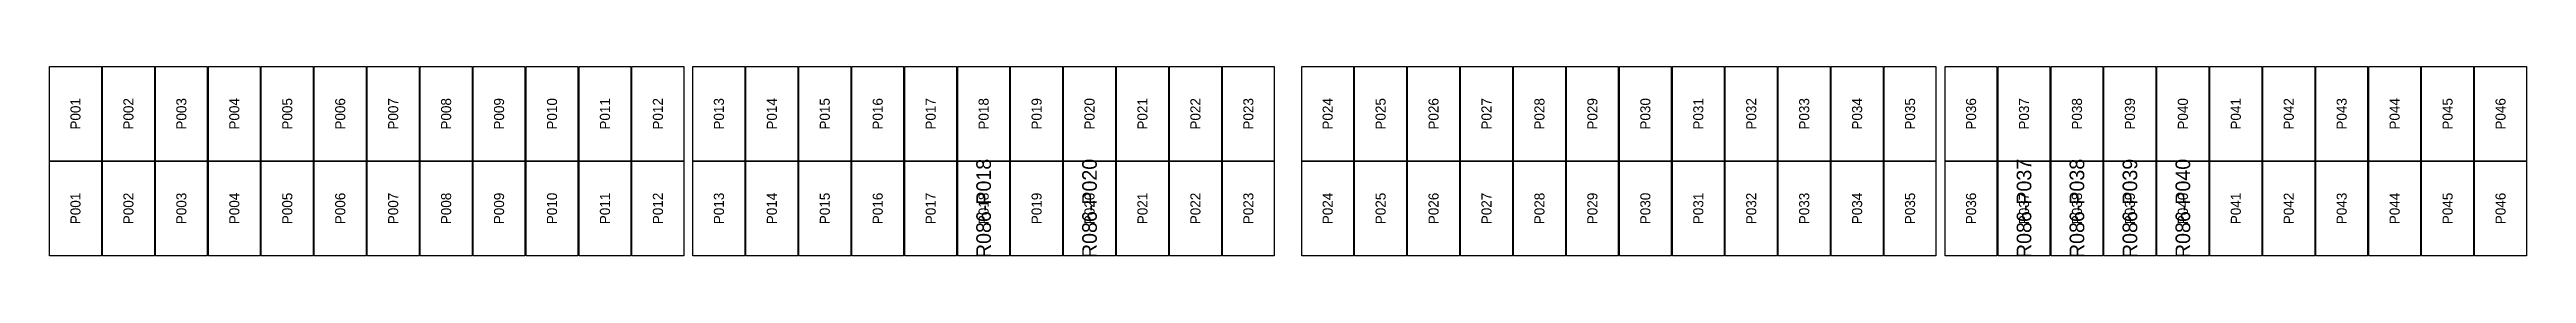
# Model space of a CAD drawing. Extents: x 296295 to 296770, y 651564 to 652121.
# Drawn here: x 296496.2 to 296550.4, y 651775.4 to 651779.5 of the extents above; entities that cross this region are included whole.
import ezdxf
from ezdxf.enums import TextEntityAlignment as Align

# ---------------------------------------------------------------- set-up
doc = ezdxf.new("R2010")
doc.units = 0

msp = doc.modelspace()

# ---------------------------------------------------------------- texts
at = {"layer": 'DEFECT_LABELS'}
for s, p in [('R086-P018', (296516.671, 651776.424)), ('R086-P020', (296518.987, 651776.424)), ('R086-P037', (296539.425, 651776.424)), ('R086-P038', (296540.583, 651776.424)), ('R086-P039', (296541.741, 651776.424)), ('R086-P040', (296542.899, 651776.424))]:
    msp.add_text(s, height=0.32, rotation=90, dxfattribs=at).set_placement(p, align=Align.MIDDLE_CENTER)
at = {"layer": 'PANEL_POSITION'}
for s, p in [('P001', (296496.809, 651778.487)), ('P002', (296497.967, 651778.487)), ('P003', (296499.125, 651778.487)), ('P004', (296500.283, 651778.487)), ('P005', (296501.441, 651778.487)), ('P006', (296502.599, 651778.487)), ('P007', (296503.757, 651778.487)), ('P008', (296504.915, 651778.487)), ('P009', (296506.073, 651778.487)), ('P010', (296507.231, 651778.487)), ('P011', (296508.389, 651778.487)), ('P012', (296509.547, 651778.487)), ('P013', (296510.881, 651778.487)), ('P014', (296512.039, 651778.487)), ('P015', (296513.197, 651778.487)), ('P016', (296514.355, 651778.487)), ('P017', (296515.513, 651778.487)), ('P018', (296516.671, 651778.487)), ('P019', (296517.829, 651778.487)), ('P020', (296518.987, 651778.487)), ('P021', (296520.145, 651778.487)), ('P022', (296521.303, 651778.487)), ('P023', (296522.461, 651778.487)), ('P024', (296524.195, 651778.487)), ('P025', (296525.353, 651778.487)), ('P026', (296526.511, 651778.487)), ('P027', (296527.669, 651778.487)), ('P028', (296528.827, 651778.487)), ('P029', (296529.985, 651778.487)), ('P030', (296531.143, 651778.487)), ('P031', (296532.301, 651778.487)), ('P032', (296533.459, 651778.487)), ('P033', (296534.617, 651778.487)), ('P034', (296535.775, 651778.487)), ('P035', (296536.933, 651778.487)), ('P036', (296538.267, 651778.487)), ('P037', (296539.425, 651778.487)), ('P038', (296540.583, 651778.487)), ('P039', (296541.741, 651778.487)), ('P040', (296542.899, 651778.487)), ('P041', (296544.057, 651778.487)), ('P042', (296545.215, 651778.487)), ('P043', (296546.373, 651778.487)), ('P044', (296547.531, 651778.487)), ('P045', (296548.689, 651778.487)), ('P046', (296549.847, 651778.487)), ('P001', (296496.809, 651776.424)), ('P002', (296497.967, 651776.424)), ('P003', (296499.125, 651776.424)), ('P004', (296500.283, 651776.424)), ('P005', (296501.441, 651776.424)), ('P006', (296502.599, 651776.424)), ('P007', (296503.757, 651776.424)), ('P008', (296504.915, 651776.424)), ('P009', (296506.073, 651776.424)), ('P010', (296507.231, 651776.424)), ('P011', (296508.389, 651776.424)), ('P012', (296509.547, 651776.424)), ('P013', (296510.881, 651776.424)), ('P014', (296512.039, 651776.424)), ('P015', (296513.197, 651776.424)), ('P016', (296514.355, 651776.424)), ('P017', (296515.513, 651776.424)), ('P018', (296516.671, 651776.424)), ('P019', (296517.829, 651776.424)), ('P020', (296518.987, 651776.424)), ('P021', (296520.145, 651776.424)), ('P022', (296521.303, 651776.424)), ('P023', (296522.461, 651776.424)), ('P024', (296524.195, 651776.424)), ('P025', (296525.353, 651776.424)), ('P026', (296526.511, 651776.424)), ('P027', (296527.669, 651776.424)), ('P028', (296528.827, 651776.424)), ('P029', (296529.985, 651776.424)), ('P030', (296531.143, 651776.424)), ('P031', (296532.301, 651776.424)), ('P032', (296533.459, 651776.424)), ('P033', (296534.617, 651776.424)), ('P034', (296535.775, 651776.424)), ('P035', (296536.933, 651776.424)), ('P036', (296538.267, 651776.424)), ('P037', (296539.425, 651776.424)), ('P038', (296540.583, 651776.424)), ('P039', (296541.741, 651776.424)), ('P040', (296542.899, 651776.424)), ('P041', (296544.057, 651776.424)), ('P042', (296545.215, 651776.424)), ('P043', (296546.373, 651776.424)), ('P044', (296547.531, 651776.424)), ('P045', (296548.689, 651776.424)), ('P046', (296549.847, 651776.424))]:
    msp.add_text(s, height=0.22, rotation=90, dxfattribs=at).set_placement(p, align=Align.MIDDLE_CENTER)

# ---------------------------------------------------------------- linework, layer by layer
at = {"layer": 'DEFECTIVE_PANELS'}
for points in [[(296516.104, 651777.456), (296517.238, 651777.456), (296517.238, 651775.393), (296516.104, 651775.393)], [(296518.42, 651777.456), (296519.554, 651777.456), (296519.554, 651775.393), (296518.42, 651775.393)], [(296538.858, 651777.456), (296539.992, 651777.456), (296539.992, 651775.393), (296538.858, 651775.393)], [(296540.016, 651777.456), (296541.15, 651777.456), (296541.15, 651775.393), (296540.016, 651775.393)], [(296541.174, 651777.456), (296542.308, 651777.456), (296542.308, 651775.393), (296541.174, 651775.393)], [(296542.332, 651777.456), (296543.466, 651777.456), (296543.466, 651775.393), (296542.332, 651775.393)]]:
    msp.add_lwpolyline(points, close=True, dxfattribs=at)
at = {"layer": 'PANELS_MASTER'}
for points in [[(296496.242, 651779.519), (296497.376, 651779.519), (296497.376, 651777.456), (296496.242, 651777.456)], [(296497.4, 651779.519), (296498.534, 651779.519), (296498.534, 651777.456), (296497.4, 651777.456)], [(296498.558, 651779.519), (296499.692, 651779.519), (296499.692, 651777.456), (296498.558, 651777.456)], [(296499.716, 651779.519), (296500.85, 651779.519), (296500.85, 651777.456), (296499.716, 651777.456)], [(296500.874, 651779.519), (296502.008, 651779.519), (296502.008, 651777.456), (296500.874, 651777.456)], [(296502.032, 651779.519), (296503.166, 651779.519), (296503.166, 651777.456), (296502.032, 651777.456)], [(296503.19, 651779.519), (296504.324, 651779.519), (296504.324, 651777.456), (296503.19, 651777.456)], [(296504.348, 651779.519), (296505.482, 651779.519), (296505.482, 651777.456), (296504.348, 651777.456)], [(296505.506, 651779.519), (296506.64, 651779.519), (296506.64, 651777.456), (296505.506, 651777.456)], [(296506.664, 651779.519), (296507.798, 651779.519), (296507.798, 651777.456), (296506.664, 651777.456)], [(296507.822, 651779.519), (296508.956, 651779.519), (296508.956, 651777.456), (296507.822, 651777.456)], [(296508.98, 651779.519), (296510.114, 651779.519), (296510.114, 651777.456), (296508.98, 651777.456)], [(296510.314, 651779.519), (296511.448, 651779.519), (296511.448, 651777.456), (296510.314, 651777.456)], [(296511.472, 651779.519), (296512.606, 651779.519), (296512.606, 651777.456), (296511.472, 651777.456)], [(296512.63, 651779.519), (296513.764, 651779.519), (296513.764, 651777.456), (296512.63, 651777.456)], [(296513.788, 651779.519), (296514.922, 651779.519), (296514.922, 651777.456), (296513.788, 651777.456)], [(296514.946, 651779.519), (296516.08, 651779.519), (296516.08, 651777.456), (296514.946, 651777.456)], [(296516.104, 651779.519), (296517.238, 651779.519), (296517.238, 651777.456), (296516.104, 651777.456)], [(296517.262, 651779.519), (296518.396, 651779.519), (296518.396, 651777.456), (296517.262, 651777.456)], [(296518.42, 651779.519), (296519.554, 651779.519), (296519.554, 651777.456), (296518.42, 651777.456)], [(296519.578, 651779.519), (296520.712, 651779.519), (296520.712, 651777.456), (296519.578, 651777.456)], [(296520.736, 651779.519), (296521.87, 651779.519), (296521.87, 651777.456), (296520.736, 651777.456)], [(296521.894, 651779.519), (296523.028, 651779.519), (296523.028, 651777.456), (296521.894, 651777.456)], [(296523.628, 651779.519), (296524.762, 651779.519), (296524.762, 651777.456), (296523.628, 651777.456)], [(296524.786, 651779.519), (296525.92, 651779.519), (296525.92, 651777.456), (296524.786, 651777.456)], [(296525.944, 651779.519), (296527.078, 651779.519), (296527.078, 651777.456), (296525.944, 651777.456)], [(296527.102, 651779.519), (296528.236, 651779.519), (296528.236, 651777.456), (296527.102, 651777.456)], [(296528.26, 651779.519), (296529.394, 651779.519), (296529.394, 651777.456), (296528.26, 651777.456)], [(296529.418, 651779.519), (296530.552, 651779.519), (296530.552, 651777.456), (296529.418, 651777.456)], [(296530.576, 651779.519), (296531.71, 651779.519), (296531.71, 651777.456), (296530.576, 651777.456)], [(296531.734, 651779.519), (296532.868, 651779.519), (296532.868, 651777.456), (296531.734, 651777.456)], [(296532.892, 651779.519), (296534.026, 651779.519), (296534.026, 651777.456), (296532.892, 651777.456)], [(296534.05, 651779.519), (296535.184, 651779.519), (296535.184, 651777.456), (296534.05, 651777.456)], [(296535.208, 651779.519), (296536.342, 651779.519), (296536.342, 651777.456), (296535.208, 651777.456)], [(296536.366, 651779.519), (296537.5, 651779.519), (296537.5, 651777.456), (296536.366, 651777.456)], [(296537.7, 651779.519), (296538.834, 651779.519), (296538.834, 651777.456), (296537.7, 651777.456)], [(296538.858, 651779.519), (296539.992, 651779.519), (296539.992, 651777.456), (296538.858, 651777.456)], [(296540.016, 651779.519), (296541.15, 651779.519), (296541.15, 651777.456), (296540.016, 651777.456)], [(296541.174, 651779.519), (296542.308, 651779.519), (296542.308, 651777.456), (296541.174, 651777.456)], [(296542.332, 651779.519), (296543.466, 651779.519), (296543.466, 651777.456), (296542.332, 651777.456)], [(296543.49, 651779.519), (296544.624, 651779.519), (296544.624, 651777.456), (296543.49, 651777.456)], [(296544.648, 651779.519), (296545.782, 651779.519), (296545.782, 651777.456), (296544.648, 651777.456)], [(296545.806, 651779.519), (296546.94, 651779.519), (296546.94, 651777.456), (296545.806, 651777.456)], [(296546.964, 651779.519), (296548.098, 651779.519), (296548.098, 651777.456), (296546.964, 651777.456)], [(296548.122, 651779.519), (296549.256, 651779.519), (296549.256, 651777.456), (296548.122, 651777.456)], [(296549.28, 651779.519), (296550.414, 651779.519), (296550.414, 651777.456), (296549.28, 651777.456)], [(296496.242, 651777.456), (296497.376, 651777.456), (296497.376, 651775.393), (296496.242, 651775.393)], [(296497.4, 651777.456), (296498.534, 651777.456), (296498.534, 651775.393), (296497.4, 651775.393)], [(296498.558, 651777.456), (296499.692, 651777.456), (296499.692, 651775.393), (296498.558, 651775.393)], [(296499.716, 651777.456), (296500.85, 651777.456), (296500.85, 651775.393), (296499.716, 651775.393)], [(296500.874, 651777.456), (296502.008, 651777.456), (296502.008, 651775.393), (296500.874, 651775.393)], [(296502.032, 651777.456), (296503.166, 651777.456), (296503.166, 651775.393), (296502.032, 651775.393)], [(296503.19, 651777.456), (296504.324, 651777.456), (296504.324, 651775.393), (296503.19, 651775.393)], [(296504.348, 651777.456), (296505.482, 651777.456), (296505.482, 651775.393), (296504.348, 651775.393)], [(296505.506, 651777.456), (296506.64, 651777.456), (296506.64, 651775.393), (296505.506, 651775.393)], [(296506.664, 651777.456), (296507.798, 651777.456), (296507.798, 651775.393), (296506.664, 651775.393)], [(296507.822, 651777.456), (296508.956, 651777.456), (296508.956, 651775.393), (296507.822, 651775.393)], [(296508.98, 651777.456), (296510.114, 651777.456), (296510.114, 651775.393), (296508.98, 651775.393)], [(296510.314, 651777.456), (296511.448, 651777.456), (296511.448, 651775.393), (296510.314, 651775.393)], [(296511.472, 651777.456), (296512.606, 651777.456), (296512.606, 651775.393), (296511.472, 651775.393)], [(296512.63, 651777.456), (296513.764, 651777.456), (296513.764, 651775.393), (296512.63, 651775.393)], [(296513.788, 651777.456), (296514.922, 651777.456), (296514.922, 651775.393), (296513.788, 651775.393)], [(296514.946, 651777.456), (296516.08, 651777.456), (296516.08, 651775.393), (296514.946, 651775.393)], [(296517.262, 651777.456), (296518.396, 651777.456), (296518.396, 651775.393), (296517.262, 651775.393)], [(296519.578, 651777.456), (296520.712, 651777.456), (296520.712, 651775.393), (296519.578, 651775.393)], [(296520.736, 651777.456), (296521.87, 651777.456), (296521.87, 651775.393), (296520.736, 651775.393)], [(296521.894, 651777.456), (296523.028, 651777.456), (296523.028, 651775.393), (296521.894, 651775.393)], [(296523.628, 651777.456), (296524.762, 651777.456), (296524.762, 651775.393), (296523.628, 651775.393)], [(296524.786, 651777.456), (296525.92, 651777.456), (296525.92, 651775.393), (296524.786, 651775.393)], [(296525.944, 651777.456), (296527.078, 651777.456), (296527.078, 651775.393), (296525.944, 651775.393)], [(296527.102, 651777.456), (296528.236, 651777.456), (296528.236, 651775.393), (296527.102, 651775.393)], [(296528.26, 651777.456), (296529.394, 651777.456), (296529.394, 651775.393), (296528.26, 651775.393)], [(296529.418, 651777.456), (296530.552, 651777.456), (296530.552, 651775.393), (296529.418, 651775.393)], [(296530.576, 651777.456), (296531.71, 651777.456), (296531.71, 651775.393), (296530.576, 651775.393)], [(296531.734, 651777.456), (296532.868, 651777.456), (296532.868, 651775.393), (296531.734, 651775.393)], [(296532.892, 651777.456), (296534.026, 651777.456), (296534.026, 651775.393), (296532.892, 651775.393)], [(296534.05, 651777.456), (296535.184, 651777.456), (296535.184, 651775.393), (296534.05, 651775.393)], [(296535.208, 651777.456), (296536.342, 651777.456), (296536.342, 651775.393), (296535.208, 651775.393)], [(296536.366, 651777.456), (296537.5, 651777.456), (296537.5, 651775.393), (296536.366, 651775.393)], [(296537.7, 651777.456), (296538.834, 651777.456), (296538.834, 651775.393), (296537.7, 651775.393)], [(296543.49, 651777.456), (296544.624, 651777.456), (296544.624, 651775.393), (296543.49, 651775.393)], [(296544.648, 651777.456), (296545.782, 651777.456), (296545.782, 651775.393), (296544.648, 651775.393)], [(296545.806, 651777.456), (296546.94, 651777.456), (296546.94, 651775.393), (296545.806, 651775.393)], [(296546.964, 651777.456), (296548.098, 651777.456), (296548.098, 651775.393), (296546.964, 651775.393)], [(296548.122, 651777.456), (296549.256, 651777.456), (296549.256, 651775.393), (296548.122, 651775.393)], [(296549.28, 651777.456), (296550.414, 651777.456), (296550.414, 651775.393), (296549.28, 651775.393)]]:
    msp.add_lwpolyline(points, close=True, dxfattribs=at)

msp.set_redraw_order([(e.dxf.handle, doc.entitydb.next_handle()) for e in msp.query("TEXT MTEXT ATTDEF DIMENSION ARC_DIMENSION")])  # texts and dimensions are drawn at this point

doc.saveas('drawing.dxf')
